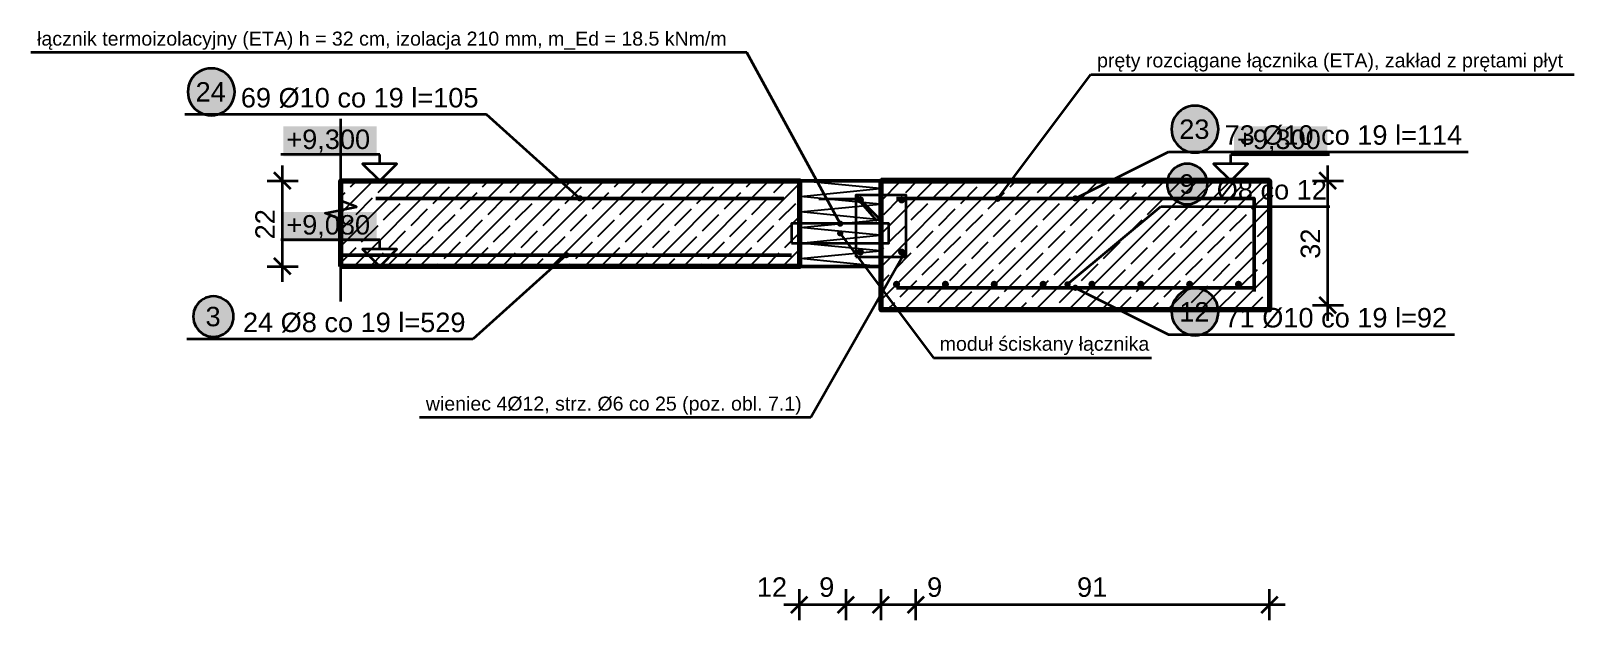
# Model space of a CAD drawing. Header units: metres. Extents: x -3.4 to 50.7, y 1.9 to 9.7.
# Drawn here: x 46.697 to 50.669, y 8.17 to 9.686 of the extents above; entities that cross this region are included whole.
import ezdxf

# ---------------------------------------------------------------- set-up
doc = ezdxf.new("R2010")
doc.units = ezdxf.units.M
doc.linetypes.add('HYDRO_OKNA', pattern=[4.5, 1.5, -3])
doc.linetypes.add('KRESKOWA', pattern=[5.25, 4.2, -1.05])
for name, color, linetype, lineweight in [('A-IZOL-WODNA', 5, 'Continuous', 100), ('A-KRESKOWANIE', 8, 'Continuous', 18), ('A-MASKA', 7, 'Continuous', 18), ('A-OPISY', 2, 'Continuous', 25), ('A-RZEDNE', 1, 'Continuous', 25), ('A-SCIANY-IZOL', 4, 'Continuous', 35), ('A-STROPY', 7, 'Continuous', 50), ('K-WYMIARY', 1, 'Continuous', 25), ('K-ZBROJENIE', 1, 'Continuous', 100), ('K-ZBROJENIE-OPIS', 2, 'Continuous', 25)]:
    doc.layers.add(name, color=color, linetype=linetype, lineweight=lineweight)
doc.styles.add('PL_ARIAL', font='arial.ttf')

msp = doc.modelspace()

# ---------------------------------------------------------------- texts
at = {"layer": 'A-RZEDNE', "style": 'PL_ARIAL'}
for s, p in [('+9,300', (47.3548, 9.382)), ('+9,300', (49.8011, 9.382)), ('+9,080', (47.3548, 9.162))]:
    msp.add_text(s, height=0.05, dxfattribs=at).set_placement(p)
at = {"layer": 'K-WYMIARY', "style": 'PL_ARIAL'}
for s, p in [('22', (47.3251, 9.1496)), ('32', (50.0151, 9.0996))]:
    msp.add_text(s, height=0.05, rotation=90, dxfattribs=at).set_placement(p)
for s, p in [('12', (48.5656, 8.23)), ('9', (48.726, 8.23)), ('9', (49.0037, 8.23)), ('91', (49.3896, 8.23))]:
    msp.add_text(s, height=0.05, dxfattribs=at).set_placement(p)
at = {"layer": 'K-ZBROJENIE-OPIS', "style": 'PL_ARIAL'}
for s, height, p in [('łącznik termoizolacyjny (ETA) h = 32 cm, izolacja 210 mm, m_Ed = 18.5 kNm/m', 0.036, (46.7134, 9.648)), ('pręty rozciągane łącznika (ETA), zakład z prętami płyt', 0.036, (49.4411, 9.592)), ('24', 0.05, (47.1213, 9.504)), ('69 Ø10 co 19 l=105', 0.05, (47.2377, 9.489)), ('23', 0.05, (49.6526, 9.408)), ('73 Ø10 co 19 l=114', 0.05, (49.7691, 9.393)), ('9', 0.05, (49.6528, 9.267)), ('Ø8 co 12', 0.05, (49.7491, 9.252)), ('3', 0.05, (47.1469, 8.926)), ('12', 0.05, (49.6526, 8.938)), ('71 Ø10 co 19 l=92', 0.05, (49.7691, 8.923)), ('24 Ø8 co 19 l=529', 0.05, (47.2431, 8.911)), ('moduł ściskany łącznika', 0.036, (49.0361, 8.863)), ('wieniec 4Ø12, strz. Ø6 co 25 (poz. obl. 7.1)', 0.036, (47.7138, 8.709))]:
    msp.add_text(s, height=height, dxfattribs=at).set_placement(p)

# ---------------------------------------------------------------- hatches: boundary and pattern name
at = {"layer": 'A-MASKA', "true_color": 0xffffff}
for points in [[(47.3468, 9.363), (47.5871, 9.363), (47.5871, 9.44), (47.3468, 9.44)], [(49.7931, 9.363), (50.0334, 9.363), (50.0334, 9.44), (49.7931, 9.44)], [(47.3468, 9.143), (47.5871, 9.143), (47.5871, 9.22), (47.3468, 9.22)]]:
    msp.add_hatch(color=7, dxfattribs=at).paths.add_polyline_path(points)
at = {"layer": 'K-ZBROJENIE', "true_color": 0x000000}
for points in [[(48.8411, 9.251), (48.841, 9.2501), (48.8409, 9.2492), (48.8407, 9.2484), (48.8404, 9.2476), (48.84, 9.2468), (48.8395, 9.246), (48.839, 9.2453), (48.8384, 9.2446), (48.8378, 9.244), (48.8371, 9.2435), (48.8363, 9.2431), (48.8355, 9.2427), (48.8347, 9.2424), (48.8338, 9.2422), (48.8329, 9.242), (48.8321, 9.242), (48.8312, 9.242), (48.8303, 9.2422), (48.8294, 9.2424), (48.8286, 9.2427), (48.8278, 9.2431), (48.8271, 9.2435), (48.8263, 9.244), (48.8257, 9.2446), (48.8251, 9.2453), (48.8246, 9.246), (48.8241, 9.2468), (48.8237, 9.2476), (48.8234, 9.2484), (48.8232, 9.2492), (48.8231, 9.2501), (48.8231, 9.251), (48.8231, 9.2519), (48.8232, 9.2528), (48.8234, 9.2536), (48.8237, 9.2544), (48.8241, 9.2552), (48.8246, 9.256), (48.8251, 9.2567), (48.8257, 9.2574), (48.8263, 9.258), (48.8271, 9.2585), (48.8278, 9.2589), (48.8286, 9.2593), (48.8294, 9.2596), (48.8303, 9.2598), (48.8312, 9.26), (48.8321, 9.26), (48.8329, 9.26), (48.8338, 9.2598), (48.8347, 9.2596), (48.8355, 9.2593), (48.8363, 9.2589), (48.8371, 9.2585), (48.8378, 9.258), (48.8384, 9.2574), (48.839, 9.2567), (48.8395, 9.256), (48.84, 9.2552), (48.8404, 9.2544), (48.8407, 9.2536), (48.8409, 9.2528), (48.841, 9.2519)], [(48.9471, 9.251), (48.947, 9.2501), (48.9469, 9.2492), (48.9467, 9.2484), (48.9464, 9.2476), (48.946, 9.2468), (48.9455, 9.246), (48.945, 9.2453), (48.9444, 9.2446), (48.9438, 9.244), (48.9431, 9.2435), (48.9423, 9.2431), (48.9415, 9.2427), (48.9407, 9.2424), (48.9398, 9.2422), (48.9389, 9.242), (48.9381, 9.242), (48.9372, 9.242), (48.9363, 9.2422), (48.9354, 9.2424), (48.9346, 9.2427), (48.9338, 9.2431), (48.9331, 9.2435), (48.9323, 9.244), (48.9317, 9.2446), (48.9311, 9.2453), (48.9306, 9.246), (48.9301, 9.2468), (48.9297, 9.2476), (48.9294, 9.2484), (48.9292, 9.2492), (48.9291, 9.2501), (48.9291, 9.251), (48.9291, 9.2519), (48.9292, 9.2528), (48.9294, 9.2536), (48.9297, 9.2544), (48.9301, 9.2552), (48.9306, 9.256), (48.9311, 9.2567), (48.9317, 9.2574), (48.9323, 9.258), (48.9331, 9.2585), (48.9338, 9.2589), (48.9346, 9.2593), (48.9354, 9.2596), (48.9363, 9.2598), (48.9372, 9.26), (48.9381, 9.26), (48.9389, 9.26), (48.9398, 9.2598), (48.9407, 9.2596), (48.9415, 9.2593), (48.9423, 9.2589), (48.9431, 9.2585), (48.9438, 9.258), (48.9444, 9.2574), (48.945, 9.2567), (48.9455, 9.256), (48.946, 9.2552), (48.9464, 9.2544), (48.9467, 9.2536), (48.9469, 9.2528), (48.947, 9.2519)], [(48.8411, 9.117), (48.841, 9.1161), (48.8409, 9.1152), (48.8407, 9.1144), (48.8404, 9.1136), (48.84, 9.1128), (48.8395, 9.112), (48.839, 9.1113), (48.8384, 9.1106), (48.8378, 9.11), (48.8371, 9.1095), (48.8363, 9.1091), (48.8355, 9.1087), (48.8347, 9.1084), (48.8338, 9.1082), (48.8329, 9.108), (48.8321, 9.108), (48.8312, 9.108), (48.8303, 9.1082), (48.8294, 9.1084), (48.8286, 9.1087), (48.8278, 9.1091), (48.8271, 9.1095), (48.8263, 9.11), (48.8257, 9.1106), (48.8251, 9.1113), (48.8246, 9.112), (48.8241, 9.1128), (48.8237, 9.1136), (48.8234, 9.1144), (48.8232, 9.1152), (48.8231, 9.1161), (48.8231, 9.117), (48.8231, 9.1179), (48.8232, 9.1188), (48.8234, 9.1196), (48.8237, 9.1204), (48.8241, 9.1212), (48.8246, 9.122), (48.8251, 9.1227), (48.8257, 9.1234), (48.8263, 9.124), (48.8271, 9.1245), (48.8278, 9.1249), (48.8286, 9.1253), (48.8294, 9.1256), (48.8303, 9.1258), (48.8312, 9.126), (48.8321, 9.126), (48.8329, 9.126), (48.8338, 9.1258), (48.8347, 9.1256), (48.8355, 9.1253), (48.8363, 9.1249), (48.8371, 9.1245), (48.8378, 9.124), (48.8384, 9.1234), (48.839, 9.1227), (48.8395, 9.122), (48.84, 9.1212), (48.8404, 9.1204), (48.8407, 9.1196), (48.8409, 9.1188), (48.841, 9.1179)], [(48.9471, 9.117), (48.947, 9.1161), (48.9469, 9.1152), (48.9467, 9.1144), (48.9464, 9.1136), (48.946, 9.1128), (48.9455, 9.112), (48.945, 9.1113), (48.9444, 9.1106), (48.9438, 9.11), (48.9431, 9.1095), (48.9423, 9.1091), (48.9415, 9.1087), (48.9407, 9.1084), (48.9398, 9.1082), (48.9389, 9.108), (48.9381, 9.108), (48.9372, 9.108), (48.9363, 9.1082), (48.9354, 9.1084), (48.9346, 9.1087), (48.9338, 9.1091), (48.9331, 9.1095), (48.9323, 9.11), (48.9317, 9.1106), (48.9311, 9.1113), (48.9306, 9.112), (48.9301, 9.1128), (48.9297, 9.1136), (48.9294, 9.1144), (48.9292, 9.1152), (48.9291, 9.1161), (48.9291, 9.117), (48.9291, 9.1179), (48.9292, 9.1188), (48.9294, 9.1196), (48.9297, 9.1204), (48.9301, 9.1212), (48.9306, 9.122), (48.9311, 9.1227), (48.9317, 9.1234), (48.9323, 9.124), (48.9331, 9.1245), (48.9338, 9.1249), (48.9346, 9.1253), (48.9354, 9.1256), (48.9363, 9.1258), (48.9372, 9.126), (48.9381, 9.126), (48.9389, 9.126), (48.9398, 9.1258), (48.9407, 9.1256), (48.9415, 9.1253), (48.9423, 9.1249), (48.9431, 9.1245), (48.9438, 9.124), (48.9444, 9.1234), (48.945, 9.1227), (48.9455, 9.122), (48.946, 9.1212), (48.9464, 9.1204), (48.9467, 9.1196), (48.9469, 9.1188), (48.947, 9.1179)], [(48.9341, 9.034), (48.934, 9.0331), (48.9339, 9.0322), (48.9337, 9.0314), (48.9334, 9.0306), (48.933, 9.0298), (48.9325, 9.029), (48.932, 9.0283), (48.9314, 9.0276), (48.9308, 9.027), (48.9301, 9.0265), (48.9293, 9.0261), (48.9285, 9.0257), (48.9277, 9.0254), (48.9268, 9.0252), (48.9259, 9.025), (48.9251, 9.025), (48.9242, 9.025), (48.9233, 9.0252), (48.9224, 9.0254), (48.9216, 9.0257), (48.9208, 9.0261), (48.9201, 9.0265), (48.9193, 9.027), (48.9187, 9.0276), (48.9181, 9.0283), (48.9176, 9.029), (48.9171, 9.0298), (48.9167, 9.0306), (48.9164, 9.0314), (48.9162, 9.0322), (48.9161, 9.0331), (48.9161, 9.034), (48.9161, 9.0349), (48.9162, 9.0358), (48.9164, 9.0366), (48.9167, 9.0374), (48.9171, 9.0382), (48.9176, 9.039), (48.9181, 9.0397), (48.9187, 9.0404), (48.9193, 9.041), (48.9201, 9.0415), (48.9208, 9.0419), (48.9216, 9.0423), (48.9224, 9.0426), (48.9233, 9.0428), (48.9242, 9.043), (48.9251, 9.043), (48.9259, 9.043), (48.9268, 9.0428), (48.9277, 9.0426), (48.9285, 9.0423), (48.9293, 9.0419), (48.9301, 9.0415), (48.9308, 9.041), (48.9314, 9.0404), (48.932, 9.0397), (48.9325, 9.039), (48.933, 9.0382), (48.9334, 9.0374), (48.9337, 9.0366), (48.9339, 9.0358), (48.934, 9.0349)], [(49.0598, 9.034), (49.0597, 9.0331), (49.0596, 9.0322), (49.0594, 9.0314), (49.0591, 9.0306), (49.0587, 9.0298), (49.0582, 9.029), (49.0577, 9.0283), (49.0571, 9.0276), (49.0565, 9.027), (49.0558, 9.0265), (49.055, 9.0261), (49.0542, 9.0257), (49.0534, 9.0254), (49.0525, 9.0252), (49.0516, 9.025), (49.0508, 9.025), (49.0499, 9.025), (49.049, 9.0252), (49.0482, 9.0254), (49.0473, 9.0257), (49.0465, 9.0261), (49.0458, 9.0265), (49.0451, 9.027), (49.0444, 9.0276), (49.0438, 9.0283), (49.0433, 9.029), (49.0428, 9.0298), (49.0425, 9.0306), (49.0422, 9.0314), (49.0419, 9.0322), (49.0418, 9.0331), (49.0418, 9.034), (49.0418, 9.0349), (49.0419, 9.0358), (49.0422, 9.0366), (49.0425, 9.0374), (49.0428, 9.0382), (49.0433, 9.039), (49.0438, 9.0397), (49.0444, 9.0404), (49.0451, 9.041), (49.0458, 9.0415), (49.0465, 9.0419), (49.0473, 9.0423), (49.0482, 9.0426), (49.049, 9.0428), (49.0499, 9.043), (49.0508, 9.043), (49.0516, 9.043), (49.0525, 9.0428), (49.0534, 9.0426), (49.0542, 9.0423), (49.055, 9.0419), (49.0558, 9.0415), (49.0565, 9.041), (49.0571, 9.0404), (49.0577, 9.0397), (49.0582, 9.039), (49.0587, 9.0382), (49.0591, 9.0374), (49.0594, 9.0366), (49.0596, 9.0358), (49.0597, 9.0349)], [(49.1855, 9.034), (49.1854, 9.0331), (49.1853, 9.0322), (49.1851, 9.0314), (49.1848, 9.0306), (49.1844, 9.0298), (49.184, 9.029), (49.1834, 9.0283), (49.1828, 9.0276), (49.1822, 9.027), (49.1815, 9.0265), (49.1807, 9.0261), (49.1799, 9.0257), (49.1791, 9.0254), (49.1782, 9.0252), (49.1774, 9.025), (49.1765, 9.025), (49.1756, 9.025), (49.1747, 9.0252), (49.1739, 9.0254), (49.173, 9.0257), (49.1722, 9.0261), (49.1715, 9.0265), (49.1708, 9.027), (49.1701, 9.0276), (49.1695, 9.0283), (49.169, 9.029), (49.1685, 9.0298), (49.1682, 9.0306), (49.1679, 9.0314), (49.1677, 9.0322), (49.1675, 9.0331), (49.1675, 9.034), (49.1675, 9.0349), (49.1677, 9.0358), (49.1679, 9.0366), (49.1682, 9.0374), (49.1685, 9.0382), (49.169, 9.039), (49.1695, 9.0397), (49.1701, 9.0404), (49.1708, 9.041), (49.1715, 9.0415), (49.1722, 9.0419), (49.173, 9.0423), (49.1739, 9.0426), (49.1747, 9.0428), (49.1756, 9.043), (49.1765, 9.043), (49.1774, 9.043), (49.1782, 9.0428), (49.1791, 9.0426), (49.1799, 9.0423), (49.1807, 9.0419), (49.1815, 9.0415), (49.1822, 9.041), (49.1828, 9.0404), (49.1834, 9.0397), (49.184, 9.039), (49.1844, 9.0382), (49.1848, 9.0374), (49.1851, 9.0366), (49.1853, 9.0358), (49.1854, 9.0349)], [(49.3112, 9.034), (49.3112, 9.0331), (49.311, 9.0322), (49.3108, 9.0314), (49.3105, 9.0306), (49.3101, 9.0298), (49.3097, 9.029), (49.3092, 9.0283), (49.3086, 9.0276), (49.3079, 9.027), (49.3072, 9.0265), (49.3064, 9.0261), (49.3056, 9.0257), (49.3048, 9.0254), (49.304, 9.0252), (49.3031, 9.025), (49.3022, 9.025), (49.3013, 9.025), (49.3004, 9.0252), (49.2996, 9.0254), (49.2988, 9.0257), (49.298, 9.0261), (49.2972, 9.0265), (49.2965, 9.027), (49.2958, 9.0276), (49.2952, 9.0283), (49.2947, 9.029), (49.2943, 9.0298), (49.2939, 9.0306), (49.2936, 9.0314), (49.2934, 9.0322), (49.2932, 9.0331), (49.2932, 9.034), (49.2932, 9.0349), (49.2934, 9.0358), (49.2936, 9.0366), (49.2939, 9.0374), (49.2943, 9.0382), (49.2947, 9.039), (49.2952, 9.0397), (49.2958, 9.0404), (49.2965, 9.041), (49.2972, 9.0415), (49.298, 9.0419), (49.2988, 9.0423), (49.2996, 9.0426), (49.3004, 9.0428), (49.3013, 9.043), (49.3022, 9.043), (49.3031, 9.043), (49.304, 9.0428), (49.3048, 9.0426), (49.3056, 9.0423), (49.3064, 9.0419), (49.3072, 9.0415), (49.3079, 9.041), (49.3086, 9.0404), (49.3092, 9.0397), (49.3097, 9.039), (49.3101, 9.0382), (49.3105, 9.0374), (49.3108, 9.0366), (49.311, 9.0358), (49.3112, 9.0349)], [(49.4369, 9.034), (49.4369, 9.0331), (49.4367, 9.0322), (49.4365, 9.0314), (49.4362, 9.0306), (49.4358, 9.0298), (49.4354, 9.029), (49.4349, 9.0283), (49.4343, 9.0276), (49.4336, 9.027), (49.4329, 9.0265), (49.4322, 9.0261), (49.4314, 9.0257), (49.4305, 9.0254), (49.4297, 9.0252), (49.4288, 9.025), (49.4279, 9.025), (49.427, 9.025), (49.4262, 9.0252), (49.4253, 9.0254), (49.4245, 9.0257), (49.4237, 9.0261), (49.4229, 9.0265), (49.4222, 9.027), (49.4215, 9.0276), (49.421, 9.0283), (49.4204, 9.029), (49.42, 9.0298), (49.4196, 9.0306), (49.4193, 9.0314), (49.4191, 9.0322), (49.419, 9.0331), (49.4189, 9.034), (49.419, 9.0349), (49.4191, 9.0358), (49.4193, 9.0366), (49.4196, 9.0374), (49.42, 9.0382), (49.4204, 9.039), (49.421, 9.0397), (49.4215, 9.0404), (49.4222, 9.041), (49.4229, 9.0415), (49.4237, 9.0419), (49.4245, 9.0423), (49.4253, 9.0426), (49.4262, 9.0428), (49.427, 9.043), (49.4279, 9.043), (49.4288, 9.043), (49.4297, 9.0428), (49.4305, 9.0426), (49.4314, 9.0423), (49.4322, 9.0419), (49.4329, 9.0415), (49.4336, 9.041), (49.4343, 9.0404), (49.4349, 9.0397), (49.4354, 9.039), (49.4358, 9.0382), (49.4362, 9.0374), (49.4365, 9.0366), (49.4367, 9.0358), (49.4369, 9.0349)], [(49.5626, 9.034), (49.5626, 9.0331), (49.5625, 9.0322), (49.5622, 9.0314), (49.5619, 9.0306), (49.5616, 9.0298), (49.5611, 9.029), (49.5606, 9.0283), (49.56, 9.0276), (49.5593, 9.027), (49.5586, 9.0265), (49.5579, 9.0261), (49.5571, 9.0257), (49.5562, 9.0254), (49.5554, 9.0252), (49.5545, 9.025), (49.5536, 9.025), (49.5527, 9.025), (49.5519, 9.0252), (49.551, 9.0254), (49.5502, 9.0257), (49.5494, 9.0261), (49.5486, 9.0265), (49.5479, 9.027), (49.5473, 9.0276), (49.5467, 9.0283), (49.5461, 9.029), (49.5457, 9.0298), (49.5453, 9.0306), (49.545, 9.0314), (49.5448, 9.0322), (49.5447, 9.0331), (49.5446, 9.034), (49.5447, 9.0349), (49.5448, 9.0358), (49.545, 9.0366), (49.5453, 9.0374), (49.5457, 9.0382), (49.5461, 9.039), (49.5467, 9.0397), (49.5473, 9.0404), (49.5479, 9.041), (49.5486, 9.0415), (49.5494, 9.0419), (49.5502, 9.0423), (49.551, 9.0426), (49.5519, 9.0428), (49.5527, 9.043), (49.5536, 9.043), (49.5545, 9.043), (49.5554, 9.0428), (49.5562, 9.0426), (49.5571, 9.0423), (49.5579, 9.0419), (49.5586, 9.0415), (49.5593, 9.041), (49.56, 9.0404), (49.5606, 9.0397), (49.5611, 9.039), (49.5616, 9.0382), (49.5619, 9.0374), (49.5622, 9.0366), (49.5625, 9.0358), (49.5626, 9.0349)], [(49.6883, 9.034), (49.6883, 9.0331), (49.6882, 9.0322), (49.6879, 9.0314), (49.6877, 9.0306), (49.6873, 9.0298), (49.6868, 9.029), (49.6863, 9.0283), (49.6857, 9.0276), (49.685, 9.027), (49.6843, 9.0265), (49.6836, 9.0261), (49.6828, 9.0257), (49.682, 9.0254), (49.6811, 9.0252), (49.6802, 9.025), (49.6793, 9.025), (49.6785, 9.025), (49.6776, 9.0252), (49.6767, 9.0254), (49.6759, 9.0257), (49.6751, 9.0261), (49.6743, 9.0265), (49.6736, 9.027), (49.673, 9.0276), (49.6724, 9.0283), (49.6719, 9.029), (49.6714, 9.0298), (49.671, 9.0306), (49.6707, 9.0314), (49.6705, 9.0322), (49.6704, 9.0331), (49.6703, 9.034), (49.6704, 9.0349), (49.6705, 9.0358), (49.6707, 9.0366), (49.671, 9.0374), (49.6714, 9.0382), (49.6719, 9.039), (49.6724, 9.0397), (49.673, 9.0404), (49.6736, 9.041), (49.6743, 9.0415), (49.6751, 9.0419), (49.6759, 9.0423), (49.6767, 9.0426), (49.6776, 9.0428), (49.6785, 9.043), (49.6793, 9.043), (49.6802, 9.043), (49.6811, 9.0428), (49.682, 9.0426), (49.6828, 9.0423), (49.6836, 9.0419), (49.6843, 9.0415), (49.685, 9.041), (49.6857, 9.0404), (49.6863, 9.0397), (49.6868, 9.039), (49.6873, 9.0382), (49.6877, 9.0374), (49.6879, 9.0366), (49.6882, 9.0358), (49.6883, 9.0349)], [(49.8141, 9.034), (49.814, 9.0331), (49.8139, 9.0322), (49.8137, 9.0314), (49.8134, 9.0306), (49.813, 9.0298), (49.8125, 9.029), (49.812, 9.0283), (49.8114, 9.0276), (49.8108, 9.027), (49.8101, 9.0265), (49.8093, 9.0261), (49.8085, 9.0257), (49.8077, 9.0254), (49.8068, 9.0252), (49.8059, 9.025), (49.8051, 9.025), (49.8042, 9.025), (49.8033, 9.0252), (49.8024, 9.0254), (49.8016, 9.0257), (49.8008, 9.0261), (49.8001, 9.0265), (49.7993, 9.027), (49.7987, 9.0276), (49.7981, 9.0283), (49.7976, 9.029), (49.7971, 9.0298), (49.7967, 9.0306), (49.7964, 9.0314), (49.7962, 9.0322), (49.7961, 9.0331), (49.7961, 9.034), (49.7961, 9.0349), (49.7962, 9.0358), (49.7964, 9.0366), (49.7967, 9.0374), (49.7971, 9.0382), (49.7976, 9.039), (49.7981, 9.0397), (49.7987, 9.0404), (49.7993, 9.041), (49.8001, 9.0415), (49.8008, 9.0419), (49.8016, 9.0423), (49.8024, 9.0426), (49.8033, 9.0428), (49.8042, 9.043), (49.8051, 9.043), (49.8059, 9.043), (49.8068, 9.0428), (49.8077, 9.0426), (49.8085, 9.0423), (49.8093, 9.0419), (49.8101, 9.0415), (49.8108, 9.041), (49.8114, 9.0404), (49.812, 9.0397), (49.8125, 9.039), (49.813, 9.0382), (49.8134, 9.0374), (49.8137, 9.0366), (49.8139, 9.0358), (49.814, 9.0349)]]:
    msp.add_hatch(color=7, dxfattribs=at).paths.add_polyline_path(points)
at = {"layer": 'K-ZBROJENIE-OPIS', "true_color": 0xffffff}
for points in [[(47.2221, 9.529), (47.2216, 9.5369), (47.22, 9.5446), (47.2175, 9.5521), (47.214, 9.5592), (47.2096, 9.5658), (47.2044, 9.5717), (47.1984, 9.5769), (47.1919, 9.5813), (47.1848, 9.5848), (47.1773, 9.5874), (47.1696, 9.5889), (47.1617, 9.5894), (47.1538, 9.5889), (47.146, 9.5874), (47.1385, 9.5848), (47.1315, 9.5813), (47.1249, 9.5769), (47.1189, 9.5717), (47.1137, 9.5658), (47.1093, 9.5592), (47.1059, 9.5521), (47.1033, 9.5446), (47.1018, 9.5369), (47.1013, 9.529), (47.1018, 9.5211), (47.1033, 9.5134), (47.1059, 9.5059), (47.1093, 9.4988), (47.1137, 9.4922), (47.1189, 9.4863), (47.1249, 9.4811), (47.1315, 9.4767), (47.1385, 9.4732), (47.146, 9.4706), (47.1538, 9.4691), (47.1617, 9.4686), (47.1696, 9.4691), (47.1773, 9.4706), (47.1848, 9.4732), (47.1919, 9.4767), (47.1984, 9.4811), (47.2044, 9.4863), (47.2096, 9.4922), (47.214, 9.4988), (47.2175, 9.5059), (47.22, 9.5134), (47.2216, 9.5211)], [(49.7535, 9.433), (49.753, 9.4409), (49.7514, 9.4486), (49.7489, 9.4561), (49.7454, 9.4632), (49.741, 9.4698), (49.7358, 9.4757), (49.7298, 9.4809), (49.7233, 9.4853), (49.7162, 9.4888), (49.7087, 9.4914), (49.7009, 9.4929), (49.6931, 9.4934), (49.6852, 9.4929), (49.6774, 9.4914), (49.6699, 9.4888), (49.6628, 9.4853), (49.6563, 9.4809), (49.6503, 9.4757), (49.6451, 9.4698), (49.6407, 9.4632), (49.6372, 9.4561), (49.6347, 9.4486), (49.6332, 9.4409), (49.6326, 9.433), (49.6332, 9.4251), (49.6347, 9.4174), (49.6372, 9.4099), (49.6407, 9.4028), (49.6451, 9.3962), (49.6503, 9.3903), (49.6563, 9.3851), (49.6628, 9.3807), (49.6699, 9.3772), (49.6774, 9.3746), (49.6852, 9.3731), (49.6931, 9.3726), (49.7009, 9.3731), (49.7087, 9.3746), (49.7162, 9.3772), (49.7233, 9.3807), (49.7298, 9.3851), (49.7358, 9.3903), (49.741, 9.3962), (49.7454, 9.4028), (49.7489, 9.4099), (49.7514, 9.4174), (49.753, 9.4251)], [(49.7251, 9.292), (49.7246, 9.2988), (49.7233, 9.3055), (49.7211, 9.3119), (49.7181, 9.318), (49.7143, 9.3237), (49.7098, 9.3288), (49.7047, 9.3333), (49.6991, 9.337), (49.693, 9.34), (49.6865, 9.3422), (49.6798, 9.3436), (49.6731, 9.344), (49.6663, 9.3436), (49.6596, 9.3422), (49.6532, 9.34), (49.6471, 9.337), (49.6414, 9.3333), (49.6363, 9.3288), (49.6318, 9.3237), (49.628, 9.318), (49.625, 9.3119), (49.6228, 9.3055), (49.6215, 9.2988), (49.6211, 9.292), (49.6215, 9.2852), (49.6228, 9.2785), (49.625, 9.2721), (49.628, 9.266), (49.6318, 9.2603), (49.6363, 9.2552), (49.6414, 9.2507), (49.6471, 9.247), (49.6532, 9.244), (49.6596, 9.2418), (49.6663, 9.2404), (49.6731, 9.24), (49.6798, 9.2404), (49.6865, 9.2418), (49.693, 9.244), (49.6991, 9.247), (49.7047, 9.2507), (49.7098, 9.2552), (49.7143, 9.2603), (49.7181, 9.266), (49.7211, 9.2721), (49.7233, 9.2785), (49.7246, 9.2852)], [(49.7535, 8.963), (49.753, 8.9709), (49.7514, 8.9786), (49.7489, 8.9861), (49.7454, 8.9932), (49.741, 8.9998), (49.7358, 9.0057), (49.7298, 9.0109), (49.7233, 9.0153), (49.7162, 9.0188), (49.7087, 9.0214), (49.7009, 9.0229), (49.6931, 9.0234), (49.6852, 9.0229), (49.6774, 9.0214), (49.6699, 9.0188), (49.6628, 9.0153), (49.6563, 9.0109), (49.6503, 9.0057), (49.6451, 8.9998), (49.6407, 8.9932), (49.6372, 8.9861), (49.6347, 8.9786), (49.6332, 8.9709), (49.6326, 8.963), (49.6332, 8.9551), (49.6347, 8.9474), (49.6372, 8.9399), (49.6407, 8.9328), (49.6451, 8.9262), (49.6503, 8.9203), (49.6563, 8.9151), (49.6628, 8.9107), (49.6699, 8.9072), (49.6774, 8.9046), (49.6852, 8.9031), (49.6931, 8.9026), (49.7009, 8.9031), (49.7087, 8.9046), (49.7162, 8.9072), (49.7233, 8.9107), (49.7298, 8.9151), (49.7358, 8.9203), (49.741, 8.9262), (49.7454, 8.9328), (49.7489, 8.9399), (49.7514, 8.9474), (49.753, 8.9551)], [(47.2191, 8.951), (47.2186, 8.9578), (47.2173, 8.9645), (47.2151, 8.9709), (47.2121, 8.977), (47.2083, 8.9827), (47.2039, 8.9878), (47.1987, 8.9923), (47.1931, 8.996), (47.187, 8.999), (47.1805, 9.0012), (47.1739, 9.0026), (47.1671, 9.003), (47.1603, 9.0026), (47.1536, 9.0012), (47.1472, 8.999), (47.1411, 8.996), (47.1354, 8.9923), (47.1303, 8.9878), (47.1258, 8.9827), (47.122, 8.977), (47.119, 8.9709), (47.1169, 8.9645), (47.1155, 8.9578), (47.1151, 8.951), (47.1155, 8.9442), (47.1169, 8.9375), (47.119, 8.9311), (47.122, 8.925), (47.1258, 8.9193), (47.1303, 8.9142), (47.1354, 8.9097), (47.1411, 8.906), (47.1472, 8.903), (47.1536, 8.9008), (47.1603, 8.8994), (47.1671, 8.899), (47.1739, 8.8994), (47.1805, 8.9008), (47.187, 8.903), (47.1931, 8.906), (47.1987, 8.9097), (47.2039, 8.9142), (47.2083, 8.9193), (47.2121, 8.925), (47.2151, 8.9311), (47.2173, 8.9375), (47.2186, 8.9442)]]:
    msp.add_hatch(color=7, dxfattribs=at).paths.add_polyline_path(points)
at = {"layer": 'K-ZBROJENIE-OPIS', "true_color": 0x000000}
for points in [[(48.1181, 9.255), (48.1178, 9.2571), (48.117, 9.259), (48.1157, 9.2607), (48.1141, 9.2619), (48.1121, 9.2627), (48.1101, 9.263), (48.108, 9.2627), (48.1061, 9.2619), (48.1044, 9.2607), (48.1031, 9.259), (48.1023, 9.2571), (48.1021, 9.255), (48.1023, 9.2529), (48.1031, 9.251), (48.1044, 9.2493), (48.1061, 9.2481), (48.108, 9.2473), (48.1101, 9.247), (48.1121, 9.2473), (48.1141, 9.2481), (48.1157, 9.2493), (48.117, 9.251), (48.1178, 9.2529)], [(49.1931, 9.254), (49.1928, 9.2561), (49.192, 9.258), (49.1907, 9.2597), (49.1891, 9.2609), (49.1871, 9.2617), (49.1851, 9.262), (49.183, 9.2617), (49.1811, 9.2609), (49.1794, 9.2597), (49.1781, 9.258), (49.1773, 9.2561), (49.1771, 9.254), (49.1773, 9.2519), (49.1781, 9.25), (49.1794, 9.2483), (49.1811, 9.2471), (49.183, 9.2463), (49.1851, 9.246), (49.1871, 9.2463), (49.1891, 9.2471), (49.1907, 9.2483), (49.192, 9.25), (49.1928, 9.2519)], [(49.3931, 9.255), (49.3928, 9.2571), (49.392, 9.259), (49.3907, 9.2607), (49.3891, 9.2619), (49.3871, 9.2627), (49.3851, 9.263), (49.383, 9.2627), (49.3811, 9.2619), (49.3794, 9.2607), (49.3781, 9.259), (49.3773, 9.2571), (49.3771, 9.255), (49.3773, 9.2529), (49.3781, 9.251), (49.3794, 9.2493), (49.3811, 9.2481), (49.383, 9.2473), (49.3851, 9.247), (49.3871, 9.2473), (49.3891, 9.2481), (49.3907, 9.2493), (49.392, 9.251), (49.3928, 9.2529)], [(48.7881, 9.19), (48.7878, 9.1921), (48.787, 9.194), (48.7857, 9.1957), (48.7841, 9.1969), (48.7821, 9.1977), (48.7801, 9.198), (48.778, 9.1977), (48.7761, 9.1969), (48.7744, 9.1957), (48.7731, 9.194), (48.7723, 9.1921), (48.7721, 9.19), (48.7723, 9.1879), (48.7731, 9.186), (48.7744, 9.1843), (48.7761, 9.1831), (48.778, 9.1823), (48.7801, 9.182), (48.7821, 9.1823), (48.7841, 9.1831), (48.7857, 9.1843), (48.787, 9.186), (48.7878, 9.1879)], [(48.7881, 9.165), (48.7878, 9.1671), (48.787, 9.169), (48.7857, 9.1707), (48.7841, 9.1719), (48.7821, 9.1727), (48.7801, 9.173), (48.778, 9.1727), (48.7761, 9.1719), (48.7744, 9.1707), (48.7731, 9.169), (48.7723, 9.1671), (48.7721, 9.165), (48.7723, 9.1629), (48.7731, 9.161), (48.7744, 9.1593), (48.7761, 9.1581), (48.778, 9.1573), (48.7801, 9.157), (48.7821, 9.1573), (48.7841, 9.1581), (48.7857, 9.1593), (48.787, 9.161), (48.7878, 9.1629)], [(48.0831, 9.109), (48.0828, 9.1111), (48.082, 9.113), (48.0807, 9.1147), (48.0791, 9.1159), (48.0771, 9.1167), (48.0751, 9.117), (48.073, 9.1167), (48.0711, 9.1159), (48.0694, 9.1147), (48.0681, 9.113), (48.0673, 9.1111), (48.0671, 9.109), (48.0673, 9.1069), (48.0681, 9.105), (48.0694, 9.1033), (48.0711, 9.1021), (48.073, 9.1013), (48.0751, 9.101), (48.0771, 9.1013), (48.0791, 9.1021), (48.0807, 9.1033), (48.082, 9.105), (48.0828, 9.1069)], [(48.9521, 9.111), (48.9518, 9.1131), (48.951, 9.115), (48.9497, 9.1167), (48.9481, 9.1179), (48.9461, 9.1187), (48.9441, 9.119), (48.942, 9.1187), (48.9401, 9.1179), (48.9384, 9.1167), (48.9371, 9.115), (48.9363, 9.1131), (48.9361, 9.111), (48.9363, 9.1089), (48.9371, 9.107), (48.9384, 9.1053), (48.9401, 9.1041), (48.942, 9.1033), (48.9441, 9.103), (48.9461, 9.1033), (48.9481, 9.1041), (48.9497, 9.1053), (48.951, 9.107), (48.9518, 9.1089)], [(49.3731, 9.034), (49.3728, 9.0361), (49.372, 9.038), (49.3707, 9.0397), (49.3691, 9.0409), (49.3671, 9.0417), (49.3651, 9.042), (49.363, 9.0417), (49.3611, 9.0409), (49.3594, 9.0397), (49.3581, 9.038), (49.3573, 9.0361), (49.3571, 9.034), (49.3573, 9.0319), (49.3581, 9.03), (49.3594, 9.0283), (49.3611, 9.0271), (49.363, 9.0263), (49.3651, 9.026), (49.3671, 9.0263), (49.3691, 9.0271), (49.3707, 9.0283), (49.372, 9.03), (49.3728, 9.0319)], [(49.3931, 9.025), (49.3928, 9.0271), (49.392, 9.029), (49.3907, 9.0307), (49.3891, 9.0319), (49.3871, 9.0327), (49.3851, 9.033), (49.383, 9.0327), (49.3811, 9.0319), (49.3794, 9.0307), (49.3781, 9.029), (49.3773, 9.0271), (49.3771, 9.025), (49.3773, 9.0229), (49.3781, 9.021), (49.3794, 9.0193), (49.3811, 9.0181), (49.383, 9.0173), (49.3851, 9.017), (49.3871, 9.0173), (49.3891, 9.0181), (49.3907, 9.0193), (49.392, 9.021), (49.3928, 9.0229)]]:
    msp.add_hatch(color=7, dxfattribs=at).paths.add_polyline_path(points)

# ---------------------------------------------------------------- linework, layer by layer
at = {"layer": 'A-IZOL-WODNA', "lineweight": 100, "ltscale": 0.02, "true_color": 0x000000}
msp.add_lwpolyline([(48.8851, 9.301), (49.8851, 9.301)], dxfattribs=at)
at = {"layer": 'A-IZOL-WODNA', "linetype": 'HYDRO_OKNA', "lineweight": 50, "ltscale": 0.02, "true_color": 0xffffff, "flags": 128}
msp.add_lwpolyline([(48.8851, 9.301), (49.8851, 9.301)], dxfattribs=at)
at = {"layer": 'A-KRESKOWANIE', "lineweight": 25, "ltscale": 0.02}
for points in [[(47.4951, 9.1317), (47.6633, 9.3)], [(47.4951, 9.2166), (47.5785, 9.3)], [(47.5203, 9.2843), (47.536, 9.3)], [(47.5282, 9.08), (47.7482, 9.3)], [(47.591, 9.2702), (47.6209, 9.3)], [(47.613, 9.08), (47.833, 9.3)], [(47.6618, 9.256), (47.7042, 9.2985)], [(47.6979, 9.08), (47.9179, 9.3)], [(47.7827, 9.08), (48.0027, 9.3)], [(47.789, 9.2985), (47.7906, 9.3)], [(47.8597, 9.2843), (47.8754, 9.3)], [(47.8676, 9.08), (48.0876, 9.3)], [(47.9305, 9.2702), (47.9603, 9.3)], [(47.9524, 9.08), (48.1724, 9.3)], [(48.0012, 9.256), (48.0436, 9.2985)], [(48.0373, 9.08), (48.2573, 9.3)], [(48.1221, 9.08), (48.3421, 9.3)], [(48.1284, 9.2985), (48.13, 9.3)], [(48.1992, 9.2843), (48.2148, 9.3)], [(48.207, 9.08), (48.427, 9.3)], [(48.2699, 9.2702), (48.2997, 9.3)], [(48.2918, 9.08), (48.5118, 9.3)], [(48.3406, 9.256), (48.383, 9.2985)], [(48.3767, 9.08), (48.5967, 9.3)], [(48.4615, 9.08), (48.6751, 9.2935)], [(48.4679, 9.2985), (48.4694, 9.3)], [(48.5386, 9.2843), (48.5543, 9.3)], [(48.6093, 9.2702), (48.6391, 9.3)], [(48.8821, 9.08), (48.8821, 9.08), (48.6781, 9.1), (48.8821, 9.12), (48.6781, 9.14), (48.8821, 9.16), (48.6781, 9.18), (48.8821, 9.2), (48.6781, 9.22), (48.8821, 9.24), (48.6781, 9.26), (48.8821, 9.28), (48.6781, 9.3)], [(48.8851, 8.9944), (49.1907, 9.3)], [(48.8851, 9.0793), (49.1058, 9.3)], [(48.8851, 9.1641), (49.0209, 9.3)], [(48.8851, 9.249), (48.9361, 9.3)], [(48.8851, 9.2914), (48.8937, 9.3)], [(48.9435, 8.968), (49.2755, 9.3)], [(48.9487, 9.2702), (48.9785, 9.3)], [(49.0194, 9.256), (49.0618, 9.2985)], [(49.0284, 8.968), (49.3604, 9.3)], [(49.1132, 8.968), (49.4452, 9.3)], [(49.1467, 9.2985), (49.1482, 9.3)], [(49.1981, 8.968), (49.5301, 9.3)], [(49.2174, 9.2843), (49.2331, 9.3)], [(49.2829, 8.968), (49.6149, 9.3)], [(49.2881, 9.2702), (49.3179, 9.3)], [(49.3588, 9.256), (49.4012, 9.2985)], [(49.3678, 8.968), (49.6998, 9.3)], [(49.4526, 8.968), (49.7846, 9.3)], [(49.4861, 9.2985), (49.4876, 9.3)], [(49.5375, 8.968), (49.8695, 9.3)], [(49.5568, 9.2843), (49.5725, 9.3)], [(49.6275, 9.2702), (49.6573, 9.3)], [(49.6982, 9.256), (49.7407, 9.2985)], [(49.8255, 9.2985), (49.827, 9.3)], [(47.4951, 9.259), (47.5062, 9.2702)], [(47.5345, 9.2136), (47.5769, 9.256)], [(47.7325, 9.2419), (47.7749, 9.2843)], [(47.8032, 9.2277), (47.8456, 9.2702)], [(47.8739, 9.2136), (47.9163, 9.256)], [(48.0719, 9.2419), (48.1143, 9.2843)], [(48.1426, 9.2277), (48.185, 9.2702)], [(48.2133, 9.2136), (48.2557, 9.256)], [(48.4113, 9.2419), (48.4537, 9.2843)], [(48.482, 9.2277), (48.5244, 9.2702)], [(48.5527, 9.2136), (48.5951, 9.256)], [(48.8921, 9.2136), (48.9345, 9.256)], [(49.0901, 9.2419), (49.1325, 9.2843)], [(49.1608, 9.2277), (49.2032, 9.2702)], [(49.2315, 9.2136), (49.274, 9.256)], [(49.4295, 9.2419), (49.472, 9.2843)], [(49.5002, 9.2277), (49.5427, 9.2702)], [(49.5709, 9.2136), (49.6134, 9.256)], [(49.7689, 9.2419), (49.8114, 9.2843)], [(49.8396, 9.2277), (49.8821, 9.2702)], [(47.6052, 9.1995), (47.6476, 9.2419)], [(47.6759, 9.1853), (47.7183, 9.2277)], [(47.7466, 9.1712), (47.789, 9.2136)], [(47.9446, 9.1995), (47.987, 9.2419)], [(48.0153, 9.1853), (48.0577, 9.2277)], [(48.086, 9.1712), (48.1284, 9.2136)], [(48.284, 9.1995), (48.3264, 9.2419)], [(48.3547, 9.1853), (48.3971, 9.2277)], [(48.4254, 9.1712), (48.4679, 9.2136)], [(48.6234, 9.1995), (48.6658, 9.2419)], [(48.9628, 9.1995), (49.0053, 9.2419)], [(49.0335, 9.1853), (49.076, 9.2277)], [(49.1043, 9.1712), (49.1467, 9.2136)], [(49.3022, 9.1995), (49.3447, 9.2419)], [(49.373, 9.1853), (49.4154, 9.2277)], [(49.4437, 9.1712), (49.4861, 9.2136)], [(49.6223, 8.968), (49.8851, 9.2307)], [(49.6417, 9.1995), (49.6841, 9.2419)], [(49.7124, 9.1853), (49.7548, 9.2277)], [(49.7831, 9.1712), (49.8255, 9.2136)], [(47.4951, 9.1742), (47.5203, 9.1995)], [(47.5486, 9.1429), (47.591, 9.1853)], [(47.8173, 9.157), (47.8597, 9.1995)], [(47.888, 9.1429), (47.9305, 9.1853)], [(48.1567, 9.157), (48.1992, 9.1995)], [(48.2274, 9.1429), (48.2699, 9.1853)], [(48.4961, 9.157), (48.5386, 9.1995)], [(48.5464, 9.08), (48.6751, 9.2087)], [(48.5669, 9.1429), (48.6093, 9.1853)], [(48.9063, 9.1429), (48.9487, 9.1853)], [(49.175, 9.157), (49.2174, 9.1995)], [(49.2457, 9.1429), (49.2881, 9.1853)], [(49.5144, 9.157), (49.5568, 9.1995)], [(49.5851, 9.1429), (49.6275, 9.1853)], [(49.8538, 9.157), (49.8851, 9.1883)], [(47.6193, 9.1287), (47.6618, 9.1712)], [(47.69, 9.1146), (47.7325, 9.157)], [(47.7608, 9.1005), (47.8032, 9.1429)], [(47.9587, 9.1287), (48.0012, 9.1712)], [(48.0295, 9.1146), (48.0719, 9.157)], [(48.1002, 9.1005), (48.1426, 9.1429)], [(48.2982, 9.1287), (48.3406, 9.1712)], [(48.3689, 9.1146), (48.4113, 9.157)], [(48.4396, 9.1005), (48.482, 9.1429)], [(48.6376, 9.1287), (48.6751, 9.1662)], [(48.977, 9.1287), (49.0194, 9.1712)], [(49.0477, 9.1146), (49.0901, 9.157)], [(49.1184, 9.1005), (49.1608, 9.1429)], [(49.3164, 9.1287), (49.3588, 9.1712)], [(49.3871, 9.1146), (49.4295, 9.157)], [(49.4578, 9.1005), (49.5002, 9.1429)], [(49.6558, 9.1287), (49.6982, 9.1712)], [(49.7072, 8.968), (49.8851, 9.1459)], [(49.7265, 9.1146), (49.7689, 9.157)], [(49.7972, 9.1005), (49.8396, 9.1429)], [(47.4951, 9.0893), (47.5345, 9.1287)], [(47.5706, 9.08), (47.6052, 9.1146)], [(47.6554, 9.08), (47.6759, 9.1005)], [(47.8315, 9.0863), (47.8739, 9.1287)], [(47.91, 9.08), (47.9446, 9.1146)], [(47.9948, 9.08), (48.0153, 9.1005)], [(48.1709, 9.0863), (48.2133, 9.1287)], [(48.2494, 9.08), (48.284, 9.1146)], [(48.3343, 9.08), (48.3547, 9.1005)], [(48.5103, 9.0863), (48.5527, 9.1287)], [(48.5888, 9.08), (48.6234, 9.1146)], [(48.6312, 9.08), (48.6751, 9.1238)], [(48.8851, 9.1217), (48.8921, 9.1287)], [(48.9204, 9.0722), (48.9628, 9.1146)], [(48.9911, 9.058), (49.0335, 9.1005)], [(49.1891, 9.0863), (49.2315, 9.1287)], [(49.2598, 9.0722), (49.3022, 9.1146)], [(49.3305, 9.058), (49.373, 9.1005)], [(49.5285, 9.0863), (49.5709, 9.1287)], [(49.5992, 9.0722), (49.6417, 9.1146)], [(49.6699, 9.058), (49.7124, 9.1005)], [(49.8679, 9.0863), (49.8851, 9.1034)], [(47.7403, 9.08), (47.7466, 9.0863)], [(48.0797, 9.08), (48.086, 9.0863)], [(48.4191, 9.08), (48.4254, 9.0863)], [(48.6737, 9.08), (48.6751, 9.0814)], [(48.8851, 9.0368), (48.9063, 9.058)], [(49.0618, 9.0439), (49.1043, 9.0863)], [(49.1325, 9.0298), (49.175, 9.0722)], [(49.2032, 9.0156), (49.2457, 9.058)], [(49.4012, 9.0439), (49.4437, 9.0863)], [(49.472, 9.0298), (49.5144, 9.0722)], [(49.5427, 9.0156), (49.5851, 9.058)], [(49.7407, 9.0439), (49.7831, 9.0863)], [(49.792, 8.968), (49.8851, 9.061)], [(49.8114, 9.0298), (49.8538, 9.0722)], [(48.9345, 9.0015), (48.977, 9.0439)], [(49.0053, 8.9873), (49.0477, 9.0298)], [(49.076, 8.9732), (49.1184, 9.0156)], [(49.274, 9.0015), (49.3164, 9.0439)], [(49.3447, 8.9873), (49.3871, 9.0298)], [(49.4154, 8.9732), (49.4578, 9.0156)], [(49.6134, 9.0015), (49.6558, 9.0439)], [(49.6841, 8.9873), (49.7265, 9.0298)], [(49.7548, 8.9732), (49.7972, 9.0156)], [(49.8821, 9.0156), (49.8851, 9.0186)], [(48.9011, 8.968), (48.9204, 8.9873)], [(49.1556, 8.968), (49.1891, 9.0015)], [(49.2405, 8.968), (49.2598, 8.9873)], [(49.495, 8.968), (49.5285, 9.0015)], [(49.5799, 8.968), (49.5992, 8.9873)], [(49.8345, 8.968), (49.8679, 9.0015)], [(49.8769, 8.968), (49.8851, 8.9762)], [(48.9859, 8.968), (48.9911, 8.9732)], [(49.3253, 8.968), (49.3305, 8.9732)], [(49.6648, 8.968), (49.6699, 8.9732)]]:
    msp.add_lwpolyline(points, dxfattribs=at)
at = {"layer": 'A-OPISY', "lineweight": 35, "ltscale": 0.02}
msp.add_lwpolyline([(47.4951, 8.99), (47.4951, 9.201), (47.4551, 9.217), (47.5351, 9.233), (47.4951, 9.249), (47.4951, 9.46)], dxfattribs=at)
at = {"layer": 'A-RZEDNE', "lineweight": 35, "ltscale": 0.02}
for points in [[(47.5951, 9.368), (47.3408, 9.368)], [(47.5951, 9.344), (47.5951, 9.368)], [(49.7851, 9.344), (49.7851, 9.368)], [(49.7851, 9.368), (50.0394, 9.368)], [(47.6351, 9.3), (47.5471, 9.3)], [(49.7451, 9.3), (49.8331, 9.3)], [(47.5951, 9.148), (47.3408, 9.148)], [(47.5951, 9.124), (47.5951, 9.148)], [(47.6351, 9.08), (47.5471, 9.08)]]:
    msp.add_lwpolyline(points, dxfattribs=at)
for points in [[(47.5951, 9.3), (47.6391, 9.344), (47.5511, 9.344)], [(49.7851, 9.3), (49.8291, 9.344), (49.7411, 9.344)], [(47.5951, 9.08), (47.6391, 9.124), (47.5511, 9.124)]]:
    msp.add_lwpolyline(points, close=True, dxfattribs=at)
at = {"layer": 'A-SCIANY-IZOL', "lineweight": 50, "ltscale": 0.02}
msp.add_lwpolyline([(48.6751, 9.08), (48.6751, 9.08), (48.6751, 9.3), (48.6751, 9.3), (48.6751, 9.3), (48.8851, 9.3), (48.8851, 9.3), (48.8851, 9.3), (48.8851, 9.08), (48.8851, 9.08), (48.8851, 9.08), (48.6751, 9.08)], close=True, dxfattribs=at)
at = {"layer": 'A-STROPY', "lineweight": 70, "ltscale": 0.02}
for points in [[(47.4951, 9.08), (47.4951, 9.08), (47.4951, 9.3), (47.4951, 9.3), (47.4951, 9.3), (48.6751, 9.3), (48.6751, 9.3), (48.6751, 9.3), (48.6751, 9.08), (48.6751, 9.08), (48.6751, 9.08), (47.4951, 9.08)], [(48.8851, 9.3), (48.8851, 9.3), (49.8851, 9.3), (49.8851, 9.3), (49.8851, 9.3), (49.8851, 8.968), (49.8851, 8.968), (49.8851, 8.968), (48.8851, 8.968), (48.8851, 8.968), (48.8851, 8.968), (48.8851, 9.3)]]:
    msp.add_lwpolyline(points, close=True, dxfattribs=at)
at = {"layer": 'K-WYMIARY', "lineweight": 35, "ltscale": 0.02}
for points in [[(47.3451, 9.04), (47.3451, 9.34)], [(50.0351, 8.94), (50.0351, 9.34)], [(47.3051, 9.3), (47.3851, 9.3)], [(47.3663, 9.2788), (47.3238, 9.3212)], [(49.9951, 9.3), (50.0751, 9.3)], [(50.0563, 9.2788), (50.0138, 9.3212)], [(47.3663, 9.0588), (47.3238, 9.1012)], [(47.3051, 9.08), (47.3851, 9.08)], [(49.9951, 8.98), (50.0751, 8.98)], [(50.0563, 8.9588), (50.0138, 9.0012)], [(48.6538, 8.1888), (48.6963, 8.2312)], [(48.6751, 8.17), (48.6751, 8.25)], [(48.7738, 8.1888), (48.8163, 8.2312)], [(48.7951, 8.17), (48.7951, 8.25)], [(48.8638, 8.1888), (48.9063, 8.2312)], [(48.8851, 8.17), (48.8851, 8.25)], [(48.9538, 8.1888), (48.9963, 8.2312)], [(48.9751, 8.17), (48.9751, 8.25)], [(49.8638, 8.1888), (49.9063, 8.2312)], [(49.8851, 8.17), (49.8851, 8.25)], [(48.6351, 8.21), (49.9251, 8.21)]]:
    msp.add_lwpolyline(points, dxfattribs=at)
at = {"layer": 'K-ZBROJENIE', "lineweight": 50, "ltscale": 0.02}
for points in [[(47.5851, 9.255), (48.6351, 9.255)], [(48.9251, 9.255), (49.8451, 9.255), (49.8451, 9.015)], [(47.4951, 9.109), (48.6551, 9.109)], [(48.9251, 9.025), (49.8451, 9.025)]]:
    msp.add_lwpolyline(points, dxfattribs=at)
at = {"layer": 'K-ZBROJENIE', "linetype": 'KRESKOWA', "lineweight": 35, "ltscale": 0.02, "flags": 128}
msp.add_lwpolyline([(48.1251, 9.254), (49.4351, 9.254)], dxfattribs=at)
at = {"layer": 'K-ZBROJENIE', "lineweight": 35, "ltscale": 0.02}
for points in [[(48.8201, 9.105), (48.9501, 9.105), (48.9501, 9.263), (48.8201, 9.263)], [(48.6551, 9.14), (48.9051, 9.14), (48.9051, 9.19), (48.6551, 9.19)]]:
    msp.add_lwpolyline(points, close=True, dxfattribs=at)
for points in [[(48.8201, 9.263), (48.8801, 9.203)], [(48.8201, 9.259), (48.8741, 9.197)]]:
    msp.add_lwpolyline(points, dxfattribs=at)
at = {"layer": 'K-ZBROJENIE-OPIS', "lineweight": 35, "ltscale": 0.02}
for points in [[(48.5401, 9.63), (46.6974, 9.63)], [(48.7801, 9.19), (48.5401, 9.63)], [(49.1851, 9.254), (49.4251, 9.574)], [(49.4251, 9.574), (50.6687, 9.574)], [(47.8701, 9.471), (47.0937, 9.471)], [(48.1101, 9.255), (47.8701, 9.471)], [(49.3851, 9.255), (49.6251, 9.375)], [(49.6251, 9.375), (50.396, 9.375)], [(49.3651, 9.034), (49.6051, 9.234)], [(49.6051, 9.234), (50.04, 9.234)], [(48.7801, 9.165), (49.0201, 8.845)], [(48.0751, 9.109), (47.8351, 8.893)], [(48.9441, 9.111), (48.7041, 8.691)], [(49.3851, 9.025), (49.6251, 8.905)], [(49.6251, 8.905), (50.361, 8.905)], [(47.8351, 8.893), (47.0991, 8.893)], [(49.0201, 8.845), (49.5813, 8.845)], [(48.7041, 8.691), (47.6978, 8.691)]]:
    msp.add_lwpolyline(points, dxfattribs=at)
for points in [[(47.2221, 9.529), (47.2216, 9.5369), (47.22, 9.5446), (47.2175, 9.5521), (47.214, 9.5592), (47.2096, 9.5658), (47.2044, 9.5717), (47.1984, 9.5769), (47.1919, 9.5813), (47.1848, 9.5848), (47.1773, 9.5874), (47.1696, 9.5889), (47.1617, 9.5894), (47.1538, 9.5889), (47.146, 9.5874), (47.1385, 9.5848), (47.1315, 9.5813), (47.1249, 9.5769), (47.1189, 9.5717), (47.1137, 9.5658), (47.1093, 9.5592), (47.1059, 9.5521), (47.1033, 9.5446), (47.1018, 9.5369), (47.1013, 9.529), (47.1018, 9.5211), (47.1033, 9.5134), (47.1059, 9.5059), (47.1093, 9.4988), (47.1137, 9.4922), (47.1189, 9.4863), (47.1249, 9.4811), (47.1315, 9.4767), (47.1385, 9.4732), (47.146, 9.4706), (47.1538, 9.4691), (47.1617, 9.4686), (47.1696, 9.4691), (47.1773, 9.4706), (47.1848, 9.4732), (47.1919, 9.4767), (47.1984, 9.4811), (47.2044, 9.4863), (47.2096, 9.4922), (47.214, 9.4988), (47.2175, 9.5059), (47.22, 9.5134), (47.2216, 9.5211)], [(49.7535, 9.433), (49.753, 9.4409), (49.7514, 9.4486), (49.7489, 9.4561), (49.7454, 9.4632), (49.741, 9.4698), (49.7358, 9.4757), (49.7298, 9.4809), (49.7233, 9.4853), (49.7162, 9.4888), (49.7087, 9.4914), (49.7009, 9.4929), (49.6931, 9.4934), (49.6852, 9.4929), (49.6774, 9.4914), (49.6699, 9.4888), (49.6628, 9.4853), (49.6563, 9.4809), (49.6503, 9.4757), (49.6451, 9.4698), (49.6407, 9.4632), (49.6372, 9.4561), (49.6347, 9.4486), (49.6332, 9.4409), (49.6326, 9.433), (49.6332, 9.4251), (49.6347, 9.4174), (49.6372, 9.4099), (49.6407, 9.4028), (49.6451, 9.3962), (49.6503, 9.3903), (49.6563, 9.3851), (49.6628, 9.3807), (49.6699, 9.3772), (49.6774, 9.3746), (49.6852, 9.3731), (49.6931, 9.3726), (49.7009, 9.3731), (49.7087, 9.3746), (49.7162, 9.3772), (49.7233, 9.3807), (49.7298, 9.3851), (49.7358, 9.3903), (49.741, 9.3962), (49.7454, 9.4028), (49.7489, 9.4099), (49.7514, 9.4174), (49.753, 9.4251)], [(49.7251, 9.292), (49.7246, 9.2988), (49.7233, 9.3055), (49.7211, 9.3119), (49.7181, 9.318), (49.7143, 9.3237), (49.7098, 9.3288), (49.7047, 9.3333), (49.6991, 9.337), (49.693, 9.34), (49.6865, 9.3422), (49.6798, 9.3436), (49.6731, 9.344), (49.6663, 9.3436), (49.6596, 9.3422), (49.6532, 9.34), (49.6471, 9.337), (49.6414, 9.3333), (49.6363, 9.3288), (49.6318, 9.3237), (49.628, 9.318), (49.625, 9.3119), (49.6228, 9.3055), (49.6215, 9.2988), (49.6211, 9.292), (49.6215, 9.2852), (49.6228, 9.2785), (49.625, 9.2721), (49.628, 9.266), (49.6318, 9.2603), (49.6363, 9.2552), (49.6414, 9.2507), (49.6471, 9.247), (49.6532, 9.244), (49.6596, 9.2418), (49.6663, 9.2404), (49.6731, 9.24), (49.6798, 9.2404), (49.6865, 9.2418), (49.693, 9.244), (49.6991, 9.247), (49.7047, 9.2507), (49.7098, 9.2552), (49.7143, 9.2603), (49.7181, 9.266), (49.7211, 9.2721), (49.7233, 9.2785), (49.7246, 9.2852)], [(49.7535, 8.963), (49.753, 8.9709), (49.7514, 8.9786), (49.7489, 8.9861), (49.7454, 8.9932), (49.741, 8.9998), (49.7358, 9.0057), (49.7298, 9.0109), (49.7233, 9.0153), (49.7162, 9.0188), (49.7087, 9.0214), (49.7009, 9.0229), (49.6931, 9.0234), (49.6852, 9.0229), (49.6774, 9.0214), (49.6699, 9.0188), (49.6628, 9.0153), (49.6563, 9.0109), (49.6503, 9.0057), (49.6451, 8.9998), (49.6407, 8.9932), (49.6372, 8.9861), (49.6347, 8.9786), (49.6332, 8.9709), (49.6326, 8.963), (49.6332, 8.9551), (49.6347, 8.9474), (49.6372, 8.9399), (49.6407, 8.9328), (49.6451, 8.9262), (49.6503, 8.9203), (49.6563, 8.9151), (49.6628, 8.9107), (49.6699, 8.9072), (49.6774, 8.9046), (49.6852, 8.9031), (49.6931, 8.9026), (49.7009, 8.9031), (49.7087, 8.9046), (49.7162, 8.9072), (49.7233, 8.9107), (49.7298, 8.9151), (49.7358, 8.9203), (49.741, 8.9262), (49.7454, 8.9328), (49.7489, 8.9399), (49.7514, 8.9474), (49.753, 8.9551)], [(47.2191, 8.951), (47.2186, 8.9578), (47.2173, 8.9645), (47.2151, 8.9709), (47.2121, 8.977), (47.2083, 8.9827), (47.2039, 8.9878), (47.1987, 8.9923), (47.1931, 8.996), (47.187, 8.999), (47.1805, 9.0012), (47.1739, 9.0026), (47.1671, 9.003), (47.1603, 9.0026), (47.1536, 9.0012), (47.1472, 8.999), (47.1411, 8.996), (47.1354, 8.9923), (47.1303, 8.9878), (47.1258, 8.9827), (47.122, 8.977), (47.119, 8.9709), (47.1169, 8.9645), (47.1155, 8.9578), (47.1151, 8.951), (47.1155, 8.9442), (47.1169, 8.9375), (47.119, 8.9311), (47.122, 8.925), (47.1258, 8.9193), (47.1303, 8.9142), (47.1354, 8.9097), (47.1411, 8.906), (47.1472, 8.903), (47.1536, 8.9008), (47.1603, 8.8994), (47.1671, 8.899), (47.1739, 8.8994), (47.1805, 8.9008), (47.187, 8.903), (47.1931, 8.906), (47.1987, 8.9097), (47.2039, 8.9142), (47.2083, 8.9193), (47.2121, 8.925), (47.2151, 8.9311), (47.2173, 8.9375), (47.2186, 8.9442)]]:
    msp.add_lwpolyline(points, close=True, dxfattribs=at)

msp.set_redraw_order([(e.dxf.handle, doc.entitydb.next_handle()) for e in msp.query("TEXT MTEXT ATTDEF DIMENSION ARC_DIMENSION")])  # texts and dimensions are drawn at this point

doc.saveas('drawing.dxf')
